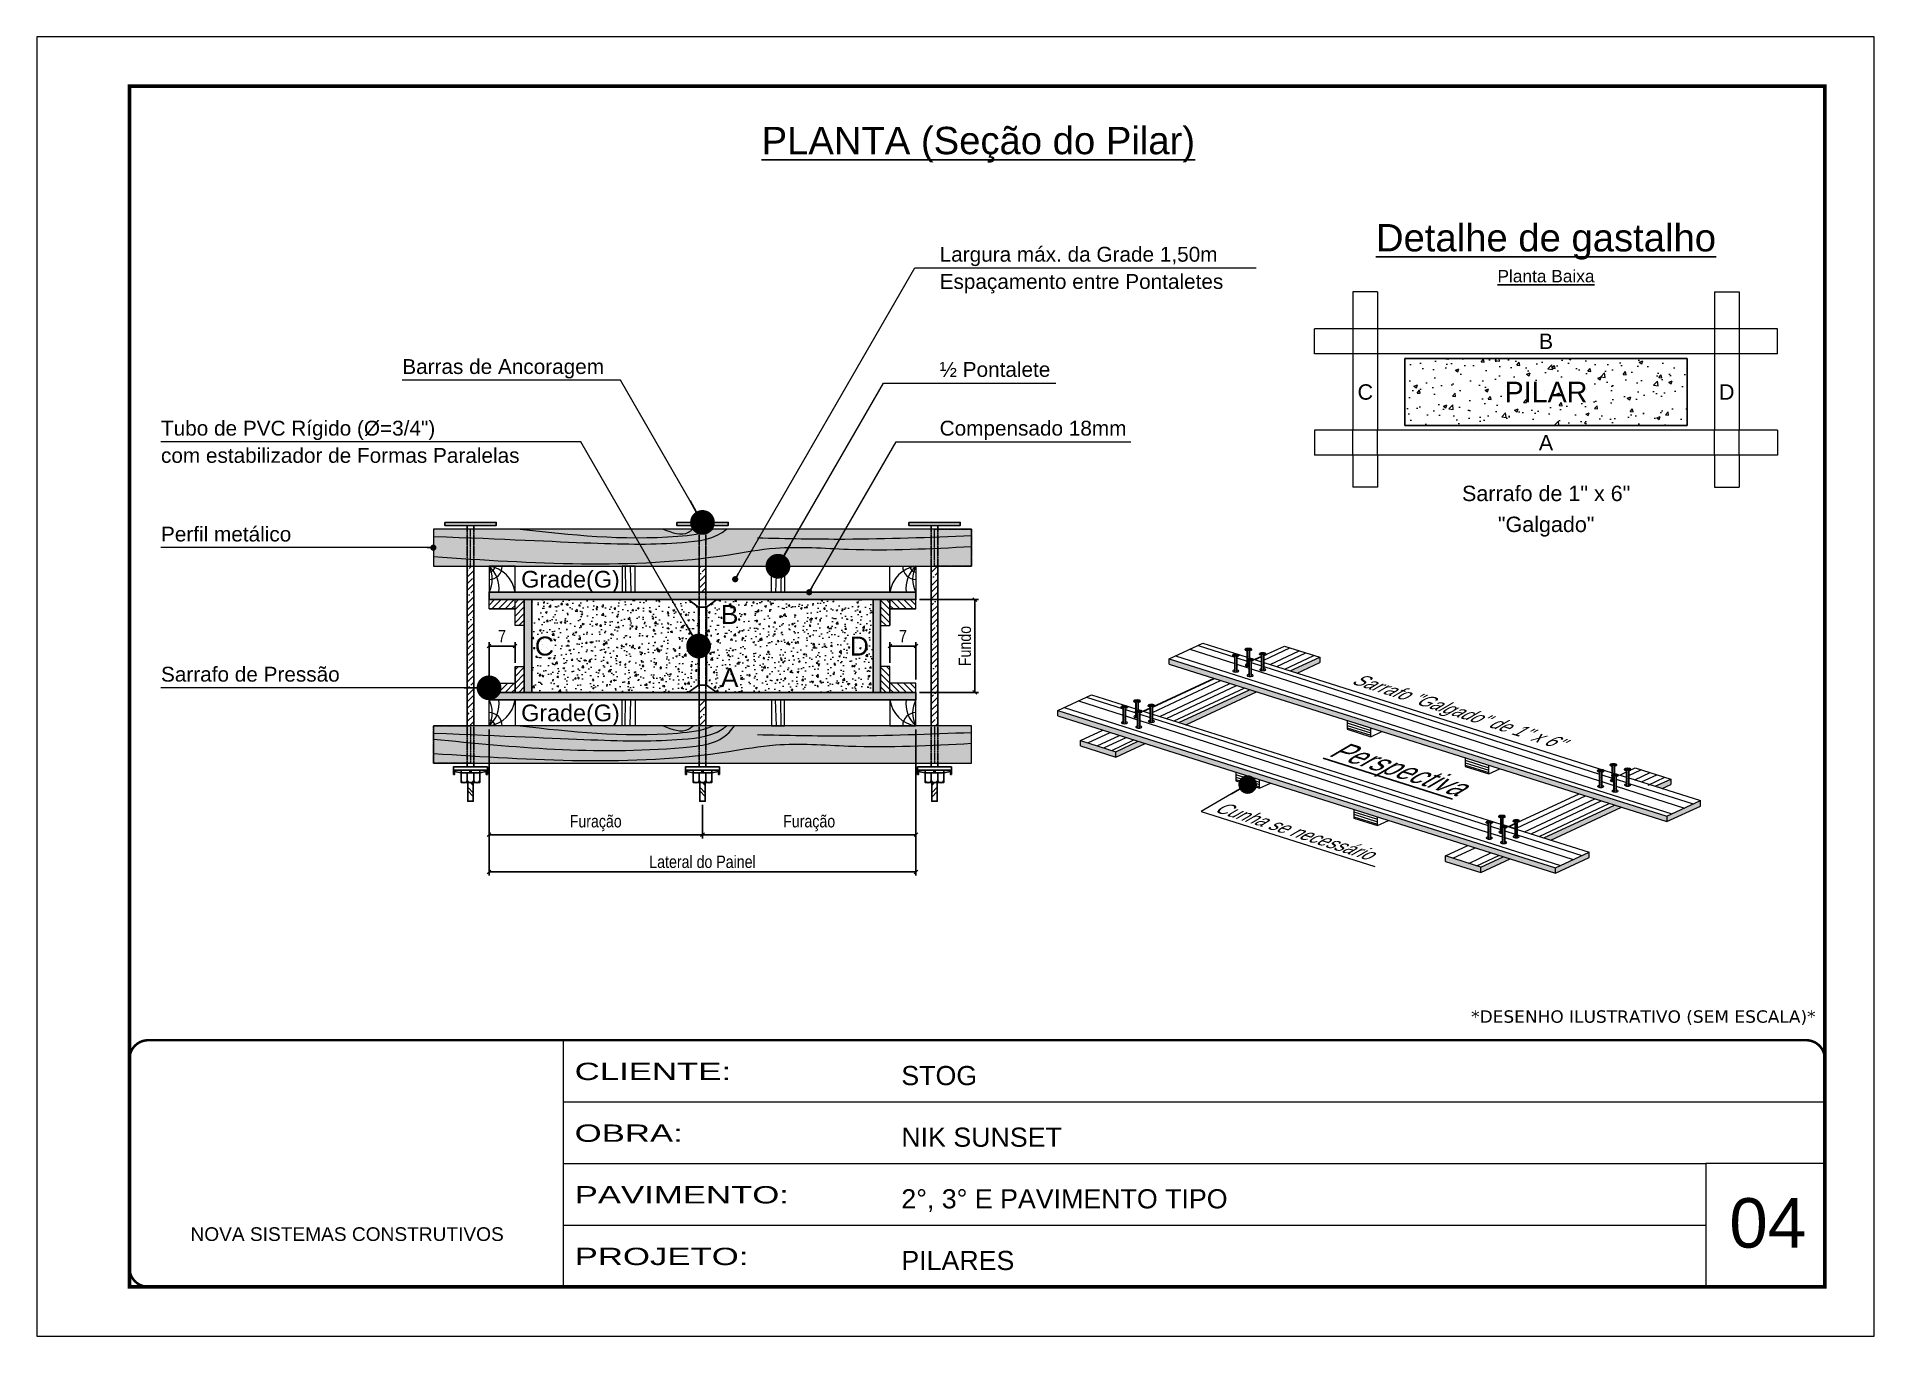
# Model space of a CAD drawing. Extents: x 808 to 7089, y -98 to 17032.
# Drawn here: x 5577 to 7062, y 15982 to 17032 of the extents above; entities that cross this region are included whole.
import ezdxf
from ezdxf.enums import TextEntityAlignment as Align

# ---------------------------------------------------------------- set-up
doc = ezdxf.new("R2010")
doc.units = 0
for name, pattern in [('CONTINUO', [0]), ('DASHED', [0.75, 0.5, -0.25]), ('HIDDEN', [0.375, 0.25, -0.125])]:
    doc.linetypes.add(name, pattern=pattern)
doc.layers.add('BARRA ANCORAGEM', color=251, linetype='Continuous')
doc.layers.add('COTA', color=241, linetype='Continuous')
for name, color, linetype, lineweight in [('CARIMBO', 255, 'Continuous', 9), ('CONCRETO', 251, 'Continuous', 25), ('Demarcação 1', 251, 'Continuous', 9), ('Folhas', 255, 'Continuous', 9), ('Hachura', 251, 'Continuous', 9), ('Madeira', 126, 'Continuous', 18), ('Perfil Metálico', 224, 'Continuous', 18), ('SARRAFO DE PRESSAO', 251, 'DASHED', 9)]:
    doc.layers.add(name, color=color, linetype=linetype, lineweight=lineweight)
doc.layers.add('Demarcação 2', color=7, linetype='Continuous', lineweight=9, true_color=0xe0e0e0)
doc.styles.add('ARIAL', font='arial.ttf')
doc.styles.add('COTA TECNICA-50', font='techl___.ttf', dxfattribs={"height": 10})
doc.styles.add('SANSSERIF', font='sas_____.pfb')
doc.styles.get("Standard").update_dxf_attribs({"font": 'arial.ttf'})
doc.styles.add('stylellllll', font='verdana.ttf', dxfattribs={"height": 2})
doc.styles.add('Tecnologia', font='')
doc.styles.get('Tecnologia').set_extended_font_data('Forgotten Futurist')
doc.dimstyles.new('3x', dxfattribs={"dimtxt": 10, "dimasz": 5, "dimexe": 7, "dimexo": 5, "dimgap": 4, "dimtad": 1, "dimdec": 4, "dimlfac": 0.333333, "dimdsep": 46, "dimtxsty": 'Standard', "dimblk": 'DOT', "dimcen": 0.09, "dimclrd": 1, "dimclre": 1, "dimclrt": 2, "dimadec": 0, "dimazin": 2, "dimtfac": 1, "dimtdec": 4, "dimtmove": 0, "dimatfit": 3, "dimldrblk": 'DOT', "dimfxl": 1, "dimtolj": 1, "dimtzin": 0, "dimlwd": 9, "dimlwe": 9, "dimarcsym": 0})
doc.dimstyles.new('COTA PAINEL-50', dxfattribs={"dimtxt": 10, "dimasz": 3, "dimexe": 3, "dimexo": 3, "dimgap": 3, "dimtad": 1, "dimdec": 1, "dimzin": 12, "dimdsep": 46, "dimtxsty": 'COTA TECNICA-50', "dimblk1": 'OBLIQUE', "dimblk2": 'OBLIQUE', "dimsah": 1, "dimcen": 0.9, "dimclrd": 4, "dimclre": 4, "dimclrt": 240, "dimadec": 1, "dimazin": 3, "dimtfac": 1, "dimtdec": 1, "dimtmove": 0, "dimatfit": 3, "dimfxl": 1, "dimtolj": 1, "dimtzin": 12, "dimarcsym": 0})
pattern_1 = [(45, (-1603.146, 24034.0335), (-5.303301, 5.303301), []), (45, (-1597.843, 24034.0335), (-5.303301, 5.303301), [9.375, -1.875, 0, -1.875])]

msp = doc.modelspace()

# ---------------------------------------------------------------- texts
at = {"color": 0, "linetype": 'Continuous', "ltscale": 5, "style": 'ARIAL'}
for s, height, p in [('%%UPLANTA (Seção do Pilar)', 22.1184, (6337.62, 16937.57)), ('%%UDetalhe de gastalho', 22.1184, (6796.38, 16859.05)), ('%%UPlanta Baixa', 10, (6796.38, 16834.05))]:
    msp.add_text(s, height=height, dxfattribs=at).set_placement(p, align=Align.CENTER)
for s, p in [('Largura máx. da Grade 1,50m', (6306.36, 16850.73)), ('Barras de Ancoragem', (5872.08, 16760)), ('½ Pontalete', (6306.36, 16757.67)), ('Tubo de PVC Rígido (Ø=3/4")', (5677.08, 16710.21)), ('Compensado 18mm', (6306.36, 16710.21)), ('Perfil metálico', (5677.08, 16624.66)), ('Sarrafo de Pressão ', (5677.08, 16511.41))]:
    msp.add_text(s, height=12, dxfattribs=at).set_placement(p)
for s, p in [('Espaçamento entre Pontaletes', (6306.36, 16840.73)), ('com estabilizador de Formas Paralelas', (5677.08, 16700.21))]:
    msp.add_text(s, height=12, dxfattribs=at).set_placement(p, align=Align.TOP_LEFT)
for s, height, p in [('B', 12.44, (6796.38, 16786.41)), ('C', 12.44, (6650.34, 16745.45)), ('PILAR', 16.589, (6796.38, 16745.45)), ('D', 12.44, (6942.43, 16745.45)), ('A', 12.44, (6796.38, 16704.49)), ('Sarrafo de 1" x 6"', 12.4416, (6796.52, 16663.5)), ('"Galgado"', 12.442, (6796.52, 16638.5))]:
    msp.add_text(s, height=height, dxfattribs=at).set_placement(p, align=Align.MIDDLE_CENTER)
at = {"color": 0, "linetype": 'Continuous'}
for s, height, style, p in [('Grade(G)', 13.5, 'SANSSERIF', (5968.18, 16594.16)), ('C', 15.36, 'ARIAL', (5979.2, 16540.16)), ('D', 15.36, 'ARIAL', (6233.69, 16540.16)), ('Grade(G)', 13.5, 'SANSSERIF', (5968.18, 16486.16))]:
    msp.add_text(s, height=height, dxfattribs=dict(at, style=style)).set_placement(p, align=Align.MIDDLE_LEFT)
at = {"color": 0, "linetype": 'Continuous', "style": 'ARIAL'}
for s, p in [('B', (6136.64, 16565.66)), ('A', (6136.64, 16514.66))]:
    msp.add_text(s, height=15.36, dxfattribs=at).set_placement(p, align=Align.MIDDLE_CENTER)
at = {"style": 'ARIAL', "oblique": 42}
for s, height, p in [('Sarrafo "Galgado" de 1" x 6\'\'', 9.9777, (6722.2, 16483.48)), ('%%UPerspectiva', 15, (6672.07, 16435.06))]:
    msp.add_text(s, height=height, rotation=342.45159, dxfattribs=at).set_placement(p, align=Align.CENTER)
msp.add_text('Cunha se necessário', height=9.9777, rotation=342.45159, dxfattribs=at).set_placement((6527.58, 16406.47))
at = {"style": 'stylellllll'}
msp.add_text('*DESENHO ILUSTRATIVO (SEM ESCALA)*', height=10, dxfattribs=at).set_placement((7014.25, 16235.81), align=Align.RIGHT)
at = {"layer": 'CARIMBO', "style": 'ARIAL'}
msp.add_text('04', height=40, dxfattribs=at).set_placement((6944.53, 16054.05))

# ---------------------------------------------------------------- blocks, each defined once
blk = doc.blocks.new('_Oblique')
at = {"color": 0, "linetype": 'ByBlock', "lineweight": -2}
blk.add_line((-0.5, -0.5), (0.5, 0.5), dxfattribs=at)
blk = doc.blocks.new('*D1467')
at = {"layer": 'COTA', "color": 4, "lineweight": -2, "transparency": 16777216}
for p, q in [((6290.2, 16577.7), (6337.8, 16577.7)), ((6334.8, 16577.7), (6334.8, 16502.7)), ((6290.2, 16502.7), (6337.8, 16502.7))]:
    blk.add_line(p, q, dxfattribs=at)
at = {"layer": 'Defpoints', "color": 0, "transparency": 16777216}
for p in [(6287.2, 16577.7), (6287.2, 16502.7), (6334.8, 16502.7)]:
    blk.add_point(p, dxfattribs=at)
at = {"layer": 'COTA', "color": 4, "lineweight": -2, "transparency": 16777216, "xscale": 3, "yscale": 3, "zscale": 3}
for p, rotation in [((6334.8, 16577.7), 90), ((6334.8, 16502.7), 270)]:
    blk.add_blockref('_Oblique', p, dxfattribs=dict(at, rotation=rotation))
at = {"layer": 'COTA', "color": 240, "transparency": 16777216, "insert": (6326.7, 16540.2), "char_height": 10, "attachment_point": 5, "rotation": 90, "style": 'COTA TECNICA-50'}
blk.add_mtext('\\A1;Fundo', dxfattribs=at)
blk = doc.blocks.new('*D1468')
at = {"layer": 'COTA', "color": 4, "lineweight": -2, "transparency": 16777216}
for p, q in [((5942.2, 16472.7), (5942.2, 16384.7)), ((6114.7, 16411.8), (6114.7, 16384.7)), ((5942.2, 16387.7), (6114.7, 16387.7))]:
    blk.add_line(p, q, dxfattribs=at)
at = {"layer": 'Defpoints', "color": 0, "transparency": 16777216}
for p in [(5942.2, 16475.7), (6114.7, 16414.8), (6114.7, 16387.7)]:
    blk.add_point(p, dxfattribs=at)
at = {"layer": 'COTA', "color": 4, "lineweight": -2, "transparency": 16777216, "xscale": 3, "yscale": 3, "zscale": 3, "rotation": 180}
blk.add_blockref('_Oblique', (5942.2, 16387.7), dxfattribs=at)
at = {"layer": 'COTA', "color": 4, "lineweight": -2, "transparency": 16777216, "xscale": 3, "yscale": 3, "zscale": 3}
blk.add_blockref('_Oblique', (6114.7, 16387.7), dxfattribs=at)
at = {"layer": 'COTA', "color": 240, "transparency": 16777216, "insert": (6028.4, 16397.1), "char_height": 10, "attachment_point": 5, "style": 'COTA TECNICA-50'}
blk.add_mtext('\\A1;Furação', dxfattribs=at)
blk = doc.blocks.new('*D1469')
at = {"layer": 'COTA', "color": 4, "lineweight": -2, "transparency": 16777216}
for p, q in [((6287.2, 16472.7), (6287.2, 16384.7)), ((6114.7, 16411.8), (6114.7, 16384.7)), ((6114.7, 16387.7), (6287.2, 16387.7))]:
    blk.add_line(p, q, dxfattribs=at)
at = {"layer": 'Defpoints', "color": 0, "transparency": 16777216}
for p in [(6287.2, 16475.7), (6114.7, 16414.8), (6287.2, 16387.7)]:
    blk.add_point(p, dxfattribs=at)
at = {"layer": 'COTA', "color": 4, "lineweight": -2, "transparency": 16777216, "xscale": 3, "yscale": 3, "zscale": 3, "rotation": 180}
blk.add_blockref('_Oblique', (6114.7, 16387.7), dxfattribs=at)
at = {"layer": 'COTA', "color": 4, "lineweight": -2, "transparency": 16777216, "xscale": 3, "yscale": 3, "zscale": 3}
blk.add_blockref('_Oblique', (6287.2, 16387.7), dxfattribs=at)
at = {"layer": 'COTA', "color": 240, "transparency": 16777216, "insert": (6200.9, 16397.1), "char_height": 10, "attachment_point": 5, "style": 'COTA TECNICA-50'}
blk.add_mtext('\\A1;Furação', dxfattribs=at)
blk = doc.blocks.new('*D1470')
at = {"layer": 'COTA', "color": 4, "lineweight": -2, "transparency": 16777216}
for p, q in [((5942.2, 16472.7), (5942.2, 16354.7)), ((6287.2, 16472.7), (6287.2, 16354.7)), ((5942.2, 16357.7), (6287.2, 16357.7))]:
    blk.add_line(p, q, dxfattribs=at)
at = {"layer": 'Defpoints', "color": 0, "transparency": 16777216}
for p in [(5942.2, 16475.7), (6287.2, 16475.7), (6287.2, 16357.7)]:
    blk.add_point(p, dxfattribs=at)
at = {"layer": 'COTA', "color": 4, "lineweight": -2, "transparency": 16777216, "xscale": 3, "yscale": 3, "zscale": 3, "rotation": 180}
blk.add_blockref('_Oblique', (5942.2, 16357.7), dxfattribs=at)
at = {"layer": 'COTA', "color": 4, "lineweight": -2, "transparency": 16777216, "xscale": 3, "yscale": 3, "zscale": 3}
blk.add_blockref('_Oblique', (6287.2, 16357.7), dxfattribs=at)
at = {"layer": 'COTA', "color": 240, "transparency": 16777216, "insert": (6114.7, 16365.8), "char_height": 10, "attachment_point": 5, "style": 'COTA TECNICA-50'}
blk.add_mtext('\\A1;Lateral do Painel', dxfattribs=at)
blk = doc.blocks.new('*D1471')
at = {"layer": 'COTA', "color": 4, "lineweight": -2, "transparency": 16777216}
for p, q in [((5942.2, 16513.2), (5942.2, 16543.2)), ((5963.2, 16526.7), (5963.2, 16543.2)), ((5942.2, 16540.2), (5963.2, 16540.2))]:
    blk.add_line(p, q, dxfattribs=at)
at = {"layer": 'Defpoints', "color": 0, "transparency": 16777216}
for p in [(5963.2, 16540.2), (5963.2, 16523.7), (5942.2, 16510.2)]:
    blk.add_point(p, dxfattribs=at)
at = {"layer": 'COTA', "color": 4, "lineweight": -2, "transparency": 16777216, "xscale": 3, "yscale": 3, "zscale": 3, "rotation": 180}
blk.add_blockref('_Oblique', (5942.2, 16540.2), dxfattribs=at)
at = {"layer": 'COTA', "color": 4, "lineweight": -2, "transparency": 16777216, "xscale": 3, "yscale": 3, "zscale": 3}
blk.add_blockref('_Oblique', (5963.2, 16540.2), dxfattribs=at)
at = {"layer": 'COTA', "color": 240, "transparency": 16777216, "insert": (5952.7, 16548.2), "char_height": 10, "attachment_point": 5, "style": 'COTA TECNICA-50'}
blk.add_mtext('\\A1;7', dxfattribs=at)
blk = doc.blocks.new('*D1472')
at = {"layer": 'COTA', "color": 4, "lineweight": -2, "transparency": 16777216}
for p, q in [((6266.2, 16526.7), (6266.2, 16543.2)), ((6287.2, 16513.2), (6287.2, 16543.2)), ((6287.2, 16540.2), (6266.2, 16540.2))]:
    blk.add_line(p, q, dxfattribs=at)
at = {"layer": 'Defpoints', "color": 0, "transparency": 16777216}
for p in [(6266.2, 16540.2), (6266.2, 16523.7), (6287.2, 16510.2)]:
    blk.add_point(p, dxfattribs=at)
at = {"layer": 'COTA', "color": 4, "lineweight": -2, "transparency": 16777216, "xscale": 3, "yscale": 3, "zscale": 3, "rotation": 180}
blk.add_blockref('_Oblique', (6266.2, 16540.2), dxfattribs=at)
at = {"layer": 'COTA', "color": 4, "lineweight": -2, "transparency": 16777216, "xscale": 3, "yscale": 3, "zscale": 3}
blk.add_blockref('_Oblique', (6287.2, 16540.2), dxfattribs=at)
at = {"layer": 'COTA', "color": 240, "transparency": 16777216, "insert": (6276.7, 16548.2), "char_height": 10, "attachment_point": 5, "style": 'COTA TECNICA-50'}
blk.add_mtext('\\A1;7', dxfattribs=at)
blk = doc.blocks.new('_Dot')
at = {"color": 0, "linetype": 'ByBlock', "lineweight": -2}
blk.add_line((-0.5, 0), (-1, 0), dxfattribs=at)
at = {"color": 0, "linetype": 'ByBlock', "const_width": 0.5}
blk.add_lwpolyline([(-0.25, 0, 1), (0.25, 0, 1)], format="xyb", close=True, dxfattribs=at)
blk = doc.blocks.new('9999999999')
at = {"color": 30, "linetype": 'CONTINUO'}
for p, q in [((98564.6, 34230.2), (98564.6, 34429.4)), ((98564.6, 34379.6), (99584, 34379.6)), ((98564.6, 34329.8), (99488, 34329.8)), ((99584, 34329.8), (99488, 34329.8)), ((99488, 34329.8), (99488, 34230.2)), ((98564.6, 34280), (99488, 34280))]:
    blk.add_line(p, q, dxfattribs=at)
at = {"color": 30, "linetype": 'CONTINUO', "const_width": 2}
blk.add_lwpolyline([(99584, 34230.2), (99584, 34414.4, 0.414214), (99569, 34429.4), (98229, 34429.4, 0.414214), (98214, 34414.4), (98214, 34245.2, 0.414214), (98229, 34230.2), (99584, 34230.2)], format="xyb", dxfattribs=at)
at = {"layer": 'Folhas'}
blk.add_lwpolyline([(98139, 34190.2), (99624, 34190.2), (99624, 35240.2), (98139, 35240.2)], close=True, dxfattribs=at)
at = {"layer": 'Folhas', "color": 30, "const_width": 3}
blk.add_lwpolyline([(98214, 34230.2), (99584, 34230.2), (99584, 35200.2), (98214, 35200.2)], close=True, dxfattribs=at)
at = {"color": 7, "linetype": 'Continuous', "ltscale": 5, "style": 'ARIAL'}
for s, height, p in [('STOG', 15.48, (98837.7, 34393.1)), ('NIK SUNSET', 15.48, (98837.7, 34343.3)), ('2°, 3° E PAVIMENTO TIPO', 15.483, (98837.7, 34293.5)), ('NOVA SISTEMAS CONSTRUTIVOS', 11.059, (98263.2, 34267.2)), ('PILARES', 15.48, (98837.7, 34243.7))]:
    blk.add_text(s, height=height, dxfattribs=at).set_placement(p)
at = {"layer": 'Folhas', "color": 7, "style": 'Tecnologia', "width": 1.5}
for s, p in [('CLIENTE:', (98573.7, 34397.2)), ('OBRA:', (98573.7, 34347.3)), ('PAVIMENTO:', (98573.7, 34297.5)), ('PROJETO:', (98573.7, 34247.7))]:
    blk.add_text(s, height=14, dxfattribs=at).set_placement(p)

# ---------------------------------------------------------------- dimensions: what is measured, and where the dimension line sits
at = {"layer": 'COTA'}
dim = msp.add_linear_dim(base=(6334.85, 16502.66), p1=(6287.18, 16577.66), p2=(6287.18, 16502.66), angle=90, text='Fundo', dimstyle='COTA PAINEL-50', dxfattribs=at)
dim.commit()
dim.dimension.update_dxf_attribs({"geometry": '*D1467', "text_midpoint": (6326.72, 16540.16)})
dim = msp.add_linear_dim(base=(5963.18, 16540.16), p1=(5942.18, 16510.16), p2=(5963.18, 16523.66), text='7', dimstyle='COTA PAINEL-50', dxfattribs=at)
dim.commit()
dim.dimension.update_dxf_attribs({"geometry": '*D1471', "text_midpoint": (5952.68, 16540.16), "dimtype": 160})
dim = msp.add_linear_dim(base=(6266.18, 16540.16), p1=(6287.18, 16510.16), p2=(6266.18, 16523.66), angle=180, text='7', dimstyle='COTA PAINEL-50', dxfattribs=at)
dim.commit()
dim.dimension.update_dxf_attribs({"geometry": '*D1472', "text_midpoint": (6276.68, 16540.16), "dimtype": 160})
for base, p1, p2, text, picture, middle in [((6114.68, 16387.7), (5942.18, 16475.66), (6114.68, 16414.78), 'Furação', '*D1468', (6028.43, 16397.1)), ((6287.18, 16357.7), (5942.18, 16475.66), (6287.18, 16475.66), 'Lateral do Painel', '*D1470', (6114.68, 16365.76)), ((6287.18, 16387.7), (6114.68, 16414.78), (6287.18, 16475.66), 'Furação', '*D1469', (6200.93, 16397.1))]:
    dim = msp.add_linear_dim(base=base, p1=p1, p2=p2, text=text, dimstyle='COTA PAINEL-50', dxfattribs=at)
    dim.commit()
    dim.dimension.update_dxf_attribs({"geometry": picture, "text_midpoint": middle})

# ---------------------------------------------------------------- hatches: boundary and pattern name
at = {"layer": 'Demarcação 1'}
for points in [[(5942.18, 16583.66), (6287.18, 16583.66), (6287.18, 16577.66), (5942.18, 16577.66)], [(5970.68, 16577.66), (5976.68, 16577.66), (5976.68, 16502.66), (5970.68, 16502.66)], [(6252.68, 16577.66), (6258.68, 16577.66), (6258.68, 16502.66), (6252.68, 16502.66)], [(6287.18, 16502.66), (5942.18, 16502.66), (5942.18, 16496.66), (6287.18, 16496.66)]]:
    msp.add_hatch(color=256, dxfattribs=at).paths.add_polyline_path(points)
at = {"layer": 'Demarcação 2'}
for points in [[(6332.18, 16634.66), (5897.18, 16634.66), (5897.18, 16604.66), (6332.18, 16604.66)], [(6332.18, 16475.66), (5897.18, 16475.66), (5897.18, 16445.66), (6332.18, 16445.66)]]:
    msp.add_hatch(color=256, dxfattribs=at).paths.add_polyline_path(points)
h = msp.add_hatch(color=256, dxfattribs=at)
h.paths.add_polyline_path([(6420.13, 16463.83), (6420.13, 16459.43), (6448.73, 16450.38), (6448.73, 16454.78)])
h.paths.add_polyline_path([(6472.52, 16461.4), (6466.88, 16463.19), (6448.73, 16454.78), (6448.73, 16450.38)])
h.paths.add_polyline_path([(6562.53, 16503.11), (6556.89, 16504.9), (6499.74, 16478.42), (6505.39, 16476.63)])
h.paths.add_polyline_path([(6613.54, 16531.15), (6589.75, 16520.12), (6595.39, 16518.34), (6613.54, 16526.75)])
h = msp.add_hatch(color=256, dxfattribs=at)
h.paths.add_polyline_path([(6491.9, 16529.85), (6491.9, 16525.45), (6894, 16398.29), (6894, 16402.69)])
h.paths.add_polyline_path([(6921.22, 16410.9), (6921.22, 16415.3), (6894, 16402.69), (6894, 16398.29)])
h = msp.add_hatch(color=256, dxfattribs=at)
h.paths.add_polyline_path([(6401.89, 16488.14), (6401.89, 16483.74), (6804, 16356.58), (6804, 16360.98)])
h.paths.add_polyline_path([(6831.22, 16369.2), (6831.22, 16373.6), (6804, 16360.98), (6804, 16356.58)])
h = msp.add_hatch(color=256, dxfattribs=at)
h.paths.add_polyline_path([(6857.45, 16409.85), (6851.81, 16411.63), (6794.67, 16385.15), (6800.31, 16383.37)])
h.paths.add_polyline_path([(6897.17, 16432.65), (6884.67, 16426.86), (6890.32, 16425.08), (6897.17, 16428.25)])
h.paths.add_polyline_path([(6767.45, 16368.14), (6761.8, 16369.93), (6743.66, 16361.52), (6743.66, 16357.12)])
h.paths.add_polyline_path([(6715.05, 16370.56), (6715.05, 16366.16), (6743.66, 16357.12), (6743.66, 16361.52)])
at = {"layer": 'Hachura'}
h = msp.add_hatch(dxfattribs=at)
h.set_pattern_fill('AR-CONC', color=256, scale=4, style=0)
h.set_pattern_definition([(50, (6966.587, 21072.103), (28.69041, -2.51009), [3, -33]), (355, (6966.587, 21072.103), (-5.55005, 30.08769), [2.4, -26.4]), (100.4514, (6968.978, 21071.894), (23.14038, 27.57758), [2.5496, -28.04568]), (46.1842, (6966.587, 21080.103), (42.68964, -6.62076), [4.5, -49.5]), (96.6356, (6970.145, 21079.55), (37.3865, 38.9647), [3.8244, -42.0685]), (351.1842, (6966.587, 21080.103), (37.3865, 38.96474), [3.6, -39.6]), (21, (6970.587, 21078.103), (23.87628, -16.10476), [3, -33]), (326, (6970.587, 21078.103), (9.73261, 29.006), [2.4, -26.4]), (71.4514, (6972.577, 21076.76), (33.6089, 12.90122), [2.5496, -28.04568]), (37.5, (6966.587, 21072.103), (0.486394, 13.315754), [0, -26.08, 0, -26.8, 0, -26.5]), (7.5, (6966.587, 21072.103), (10.52278, 15.77647), [0, -15.28, 0, -25.48, 0, -10.1]), (327.5, (6957.667, 21072.103), (21.352897, -0.902195), [0, -10, 0, -31.2, 0, -41.4]), (317.5, (6953.667, 21072.103), (23.32745, 4.0042), [0, -13, 0, -20.72, 0, -29.4])])
h.paths.add_polyline_path([(6682.34, 16772.41), (6682.34, 16718.49), (6910.43, 16718.49), (6910.43, 16772.41)])
h.paths.add_polyline_path([(6758.75, 16733.01), (6834.02, 16733.01), (6834.02, 16757.89), (6758.75, 16757.89)], flags=24)
h = msp.add_hatch(dxfattribs=at)
h.set_pattern_fill('ANSI35', color=256, scale=30, style=0)
h.set_pattern_definition(pattern_1)
h.paths.add_polyline_path([(5924.52, 16475.66), (5929.85, 16475.66), (5929.85, 16604.66), (5924.52, 16604.66)])
h = msp.add_hatch(dxfattribs=at)
h.set_pattern_fill('ANSI35', color=256, scale=30, style=0)
h.set_pattern_definition(pattern_1)
h.paths.add_polyline_path([(6112.02, 16583.66), (6117.35, 16583.66), (6117.35, 16604.66), (6112.02, 16604.66)])
h = msp.add_hatch(dxfattribs=at)
h.set_pattern_fill('ANSI35', color=256, scale=30, style=0)
h.set_pattern_definition(pattern_1)
h.paths.add_polyline_path([(6299.52, 16475.66), (6304.85, 16475.66), (6304.85, 16604.66), (6299.52, 16604.66)])
h = msp.add_hatch(dxfattribs=at)
h.set_pattern_fill('ANSI31', color=256, scale=30, style=0)
h.set_pattern_definition([(45, (2277.7732, 15311.119), (-2.6516504, 2.6516504), [])])
h.paths.add_polyline_path([(5963.18, 16577.66), (5942.18, 16577.66), (5942.18, 16570.16), (5963.18, 16570.16)])
h = msp.add_hatch(dxfattribs=at)
h.set_pattern_fill('ANSI31', color=256, scale=30, style=0)
h.set_pattern_definition([(45, (9078.2787, 21307.504), (-2.6516504, 2.6516504), [])])
h.paths.add_polyline_path([(5970.68, 16556.66), (5970.68, 16577.66), (5963.18, 16577.66), (5963.18, 16556.66)])
h = msp.add_hatch(dxfattribs=at)
h.set_pattern_fill('AR-CONC', color=256, scale=2, style=0)
h.set_pattern_definition([(50, (2277.773, 15330.619), (14.345204, -1.255043), [1.5, -16.5]), (355, (2277.773, 15330.619), (-2.775027, 15.043843), [1.2, -13.2]), (100.4514, (2278.969, 15330.514), (11.570188, 13.78879), [1.274804, -14.02284]), (46.1842, (2277.773, 15334.619), (21.34482, -3.31038), [2.25, -24.75]), (96.6356, (2279.552, 15334.343), (18.69325, 19.48236), [1.91221, -21.03426]), (351.1842, (2277.773, 15334.62), (18.69324, 19.48237), [1.8, -19.8]), (21, (2279.773, 15333.619), (11.93814, -8.052378), [1.5, -16.5]), (326, (2279.773, 15333.619), (4.866307, 14.503), [1.2, -13.2]), (71.4514, (2280.768, 15332.948), (16.804453, 6.45061), [1.274804, -14.02284]), (37.5, (2277.773, 15330.619), (0.243197, 6.657877), [0, -13.04, 0, -13.4, 0, -13.25]), (7.5, (2277.773, 15330.619), (5.261391, 7.888234), [0, -7.64, 0, -12.74, 0, -5.05]), (327.5, (2273.313, 15330.619), (10.676449, -0.4510974), [0, -5, 0, -15.6, 0, -20.7]), (317.5, (2271.313, 15330.619), (11.663723, 2.0021), [0, -6.5, 0, -10.36, 0, -14.7])])
h.paths.add_polyline_path([(6111.56, 16571.66), (6103.02, 16577.66), (5976.68, 16577.66), (5976.68, 16502.66), (6103.02, 16502.66), (6111.56, 16508.66)])
h.paths.add_polyline_path([(6252.68, 16502.66), (6252.68, 16577.66), (6126.35, 16577.66), (6117.81, 16571.66), (6117.81, 16508.66), (6126.35, 16502.66)])
h.paths.add_polyline_path([(5975.23, 16528.25), (5998.67, 16528.25), (5998.67, 16552.08), (5975.23, 16552.08)], flags=9)
h.paths.add_polyline_path([(6125.62, 16503.14), (6147.67, 16503.14), (6147.67, 16526.18), (6125.62, 16526.18)], flags=25)
h.paths.add_polyline_path([(6125.65, 16554.14), (6147.64, 16554.14), (6147.64, 16577.18), (6125.65, 16577.18)], flags=24)
h.paths.add_polyline_path([(6229.85, 16528.64), (6253.03, 16528.64), (6253.03, 16551.68), (6229.85, 16551.68)], flags=9)
h = msp.add_hatch(dxfattribs=at)
h.set_pattern_fill('ANSI31', color=256, scale=30, style=0)
h.set_pattern_definition([(135, (3151.0872, 21307.504), (2.6516504, 2.6516504), [])])
h.paths.add_polyline_path([(6258.68, 16556.66), (6258.68, 16577.66), (6266.18, 16577.66), (6266.18, 16556.66)])
h = msp.add_hatch(dxfattribs=at)
h.set_pattern_fill('ANSI31', color=256, scale=30, style=0)
h.set_pattern_definition([(135, (9951.5927, 15311.119), (2.6516504, 2.6516504), [])])
h.paths.add_polyline_path([(6266.18, 16577.66), (6287.18, 16577.66), (6287.18, 16570.16), (6266.18, 16570.16)])
h = msp.add_hatch(dxfattribs=at)
h.set_pattern_fill('ANSI31', color=256, scale=30, style=0)
h.set_pattern_definition([(45, (9078.2787, 21253.504), (-2.6516504, 2.6516504), [])])
h.paths.add_polyline_path([(5970.68, 16502.66), (5970.68, 16523.66), (5963.18, 16523.66), (5963.18, 16502.66)])
h = msp.add_hatch(dxfattribs=at)
h.set_pattern_fill('ANSI31', color=256, scale=30, style=0)
h.set_pattern_definition([(135, (3151.0872, 21253.504), (2.6516504, 2.6516504), [])])
h.paths.add_polyline_path([(6258.68, 16502.66), (6258.68, 16523.66), (6266.18, 16523.66), (6266.18, 16502.66)])
h = msp.add_hatch(dxfattribs=at)
h.set_pattern_fill('ANSI31', color=256, scale=30, style=0)
h.set_pattern_definition([(45, (2277.7732, 15243.619), (-2.6516504, 2.6516504), [])])
h.paths.add_polyline_path([(5963.18, 16510.16), (5942.18, 16510.16), (5942.18, 16502.66), (5963.18, 16502.66)])
h = msp.add_hatch(dxfattribs=at)
h.set_pattern_fill('ANSI31', color=256, scale=30, style=0)
h.set_pattern_definition([(135, (9951.5927, 15243.619), (2.6516504, 2.6516504), [])])
h.paths.add_polyline_path([(6266.18, 16510.16), (6287.18, 16510.16), (6287.18, 16502.66), (6266.18, 16502.66)])
h = msp.add_hatch(dxfattribs=at)
h.set_pattern_fill('ANSI35', color=256, scale=30, style=0)
h.set_pattern_definition(pattern_1)
h.paths.add_polyline_path([(6117.35, 16496.66), (6112.02, 16496.66), (6112.02, 16475.66), (6117.35, 16475.66)])
h = msp.add_hatch(dxfattribs=at)
h.set_pattern_fill('ANSI31', color=256, scale=15, angle=117.5, style=0)
h.set_pattern_definition([(162.5, (-9.4565, 23427.2799), (-0.56382337, -1.7882193), [])])
h.paths.add_polyline_path([(6654.81, 16473.93), (6635.74, 16479.96), (6635.74, 16472.96), (6654.81, 16466.93)])
h = msp.add_hatch(dxfattribs=at)
h.set_pattern_fill('ANSI31', color=256, scale=15, angle=117.5, style=0)
h.set_pattern_definition([(162.5, (85.8897, 23397.1287), (-0.56382337, -1.7882193), [])])
h.paths.add_polyline_path([(6750.16, 16443.78), (6731.09, 16449.81), (6731.09, 16442.81), (6750.16, 16436.78)])
h = msp.add_hatch(dxfattribs=at)
h.set_pattern_fill('ANSI31', color=256, scale=15, angle=117.5, style=0)
h.set_pattern_definition([(162.5, (-99.463, 23385.573), (-0.56382337, -1.7882193), [])])
h.paths.add_polyline_path([(6564.81, 16425.22), (6564.81, 16432.22), (6545.74, 16438.25), (6545.74, 16431.25)])
h = msp.add_hatch(dxfattribs=at)
h.set_pattern_fill('ANSI31', color=256, scale=15, angle=117.5, style=0)
h.set_pattern_definition([(162.5, (-4.1168, 23355.4219), (-0.56382337, -1.7882193), [])])
h.paths.add_polyline_path([(6660.15, 16402.07), (6641.08, 16408.1), (6641.08, 16401.1), (6660.15, 16395.07)])

# ---------------------------------------------------------------- linework, layer by layer
for p, q in [((6266.18, 16556.66), (6266.18, 16577.66)), ((5963.18, 16570.16), (5942.18, 16570.16)), ((6266.18, 16570.16), (6287.18, 16570.16)), ((6543.18, 16532.88), (6543.18, 16532.31)), ((6543.21, 16532.88), (6545.8, 16532.19)), ((6543.3, 16532.19), (6544.79, 16531.65)), ((6543.42, 16533.16), (6546.77, 16532.26)), ((6543.94, 16533.37), (6547.5, 16532.42)), ((6544.79, 16531.65), (6544.79, 16519.21)), ((6544.83, 16533.53), (6548.01, 16532.68)), ((6545.03, 16519.18), (6545.03, 16531.1)), ((6547.99, 16532.19), (6546.5, 16531.65)), ((6546.5, 16519.21), (6546.5, 16531.65)), ((6548.11, 16532.31), (6548.11, 16532.88)), ((6553.39, 16537.61), (6553.39, 16537.04)), ((6553.43, 16537.61), (6556.01, 16536.92)), ((6553.51, 16536.92), (6555, 16536.38)), ((6553.63, 16537.89), (6556.99, 16536.99)), ((6554.16, 16538.1), (6557.71, 16537.15)), ((6554.77, 16529.21), (6554.77, 16528.64)), ((6554.8, 16529.21), (6557.38, 16528.52)), ((6554.88, 16528.53), (6556.37, 16527.98)), ((6555, 16536.38), (6555, 16529.49)), ((6555, 16528.48), (6555, 16523.94)), ((6555.01, 16529.49), (6558.36, 16528.6)), ((6555.04, 16538.26), (6558.22, 16537.41)), ((6555.25, 16529.62), (6555.25, 16535.83)), ((6555.25, 16523.92), (6555.25, 16528.39)), ((6555.53, 16529.71), (6559.08, 16528.76)), ((6556.42, 16529.87), (6559.59, 16529.02)), ((6558.2, 16536.92), (6556.71, 16536.38)), ((6556.71, 16529.89), (6556.71, 16536.38)), ((6559.58, 16528.53), (6558.09, 16527.98)), ((6558.32, 16537.04), (6558.32, 16537.61)), ((6559.69, 16528.64), (6559.69, 16529.21)), ((6561.15, 16529.17), (6566.59, 16531.69)), ((6564.98, 16533.95), (6564.98, 16533.37)), ((6565.01, 16533.95), (6567.6, 16533.25)), ((6565.09, 16533.26), (6566.59, 16532.71)), ((6565.22, 16534.23), (6568.57, 16533.33)), ((6565.74, 16534.44), (6569.3, 16533.49)), ((6566.59, 16532.71), (6566.59, 16520.28)), ((6566.63, 16534.6), (6569.8, 16533.75)), ((6566.83, 16520.25), (6566.83, 16532.17)), ((6568.3, 16532.48), (6570.22, 16533.37)), ((6569.79, 16533.26), (6568.3, 16532.71)), ((6568.3, 16520.28), (6568.3, 16532.71)), ((6569.9, 16533.37), (6569.9, 16533.95)), ((5963.18, 16502.66), (5963.18, 16523.66)), ((6478.29, 16490.78), (6528.28, 16513.94)), ((6556.37, 16527.98), (6556.37, 16515.55)), ((6556.62, 16515.52), (6556.62, 16527.43)), ((6558.09, 16515.54), (6558.09, 16527.98)), ((6453.17, 16491.17), (6453.17, 16490.6)), ((6453.21, 16491.17), (6455.79, 16490.48)), ((6453.29, 16490.48), (6454.78, 16489.94)), ((6453.42, 16491.45), (6456.77, 16490.55)), ((6453.94, 16491.67), (6457.49, 16490.71)), ((6454.78, 16489.94), (6454.78, 16477.51)), ((6454.82, 16491.82), (6458, 16490.97)), ((6455.03, 16477.48), (6455.03, 16489.39)), ((6457.98, 16490.48), (6456.49, 16489.94)), ((6456.49, 16477.5), (6456.49, 16489.94)), ((6458.1, 16490.6), (6458.1, 16491.17)), ((6463.39, 16495.9), (6463.39, 16495.33)), ((6463.42, 16495.9), (6466, 16495.21)), ((6463.5, 16495.21), (6464.99, 16494.67)), ((6463.63, 16496.18), (6466.98, 16495.29)), ((6464.15, 16496.4), (6467.7, 16495.45)), ((6464.76, 16487.51), (6464.76, 16486.94)), ((6464.79, 16487.51), (6467.38, 16486.82)), ((6464.88, 16486.82), (6466.37, 16486.28)), ((6464.99, 16494.67), (6464.99, 16487.78)), ((6464.99, 16486.78), (6464.99, 16482.24)), ((6465, 16487.79), (6468.35, 16486.89)), ((6465.04, 16496.56), (6468.21, 16495.71)), ((6465.24, 16487.91), (6465.24, 16494.12)), ((6465.24, 16482.21), (6465.24, 16486.69)), ((6465.52, 16488), (6469.08, 16487.05)), ((6466.37, 16486.28), (6466.37, 16473.84)), ((6466.41, 16488.16), (6469.58, 16487.31)), ((6466.61, 16473.81), (6466.61, 16485.73)), ((6468.2, 16495.21), (6466.71, 16494.67)), ((6466.71, 16488.19), (6466.71, 16494.67)), ((6469.57, 16486.82), (6468.08, 16486.28)), ((6468.08, 16473.84), (6468.08, 16486.28)), ((6468.31, 16495.33), (6468.31, 16495.9)), ((6469.69, 16486.94), (6469.69, 16487.51)), ((6471.14, 16487.46), (6476.58, 16489.98)), ((6474.97, 16492.24), (6474.97, 16491.67)), ((6475, 16492.24), (6477.59, 16491.55)), ((6475.09, 16491.55), (6476.58, 16491.01)), ((6475.21, 16492.52), (6478.56, 16491.62)), ((6475.73, 16492.73), (6479.29, 16491.78)), ((6476.58, 16491.01), (6476.58, 16478.57)), ((6476.62, 16492.89), (6479.8, 16492.04)), ((6476.82, 16478.55), (6476.82, 16490.46)), ((6479.78, 16491.55), (6478.29, 16491.01)), ((6478.29, 16478.57), (6478.29, 16491.01)), ((6479.9, 16491.67), (6479.9, 16492.24)), ((6838.1, 16439.62), (6838.1, 16439.04)), ((6838.14, 16439.62), (6840.72, 16438.92)), ((6838.34, 16439.9), (6841.7, 16439)), ((6838.87, 16440.11), (6842.42, 16439.16)), ((6839.75, 16440.27), (6842.93, 16439.42)), ((6843.03, 16439.04), (6843.03, 16439.62)), ((6848.32, 16444.35), (6848.32, 16443.77)), ((6848.35, 16444.35), (6850.93, 16443.65)), ((6848.43, 16443.66), (6849.92, 16443.12)), ((6848.56, 16444.63), (6851.91, 16443.73)), ((6849.08, 16444.84), (6852.63, 16443.89)), ((6849.92, 16443.12), (6849.92, 16436.23)), ((6849.96, 16445), (6853.14, 16444.15)), ((6850.17, 16436.35), (6850.17, 16442.57)), ((6853.12, 16443.66), (6851.63, 16443.12)), ((6851.63, 16436.63), (6851.63, 16443.12)), ((6853.24, 16443.77), (6853.24, 16444.35)), ((6859.9, 16440.68), (6859.9, 16440.11)), ((6859.93, 16440.68), (6862.52, 16439.99)), ((6860.02, 16439.99), (6861.51, 16439.45)), ((6860.14, 16440.96), (6863.49, 16440.07)), ((6860.66, 16441.18), (6864.22, 16440.23)), ((6861.51, 16439.45), (6861.51, 16427.02)), ((6861.55, 16441.34), (6864.72, 16440.49)), ((6864.71, 16439.99), (6863.22, 16439.45)), ((6863.22, 16427.01), (6863.22, 16439.45)), ((6864.83, 16440.11), (6864.83, 16440.68)), ((6838.22, 16438.93), (6839.71, 16438.38)), ((6839.71, 16438.38), (6839.71, 16425.95)), ((6839.96, 16425.92), (6839.96, 16437.83)), ((6842.91, 16438.93), (6841.42, 16438.38)), ((6841.42, 16425.95), (6841.42, 16438.38)), ((6849.69, 16435.95), (6849.69, 16435.38)), ((6849.72, 16435.95), (6852.31, 16435.26)), ((6849.81, 16435.26), (6851.3, 16434.72)), ((6849.92, 16435.22), (6849.92, 16430.68)), ((6849.93, 16436.23), (6853.28, 16435.33)), ((6850.17, 16430.65), (6850.17, 16435.13)), ((6850.45, 16436.45), (6854.01, 16435.49)), ((6851.3, 16434.72), (6851.3, 16422.29)), ((6851.34, 16436.6), (6854.51, 16435.75)), ((6851.54, 16422.26), (6851.54, 16434.17)), ((6854.5, 16435.26), (6853.01, 16434.72)), ((6853.01, 16422.28), (6853.01, 16434.72)), ((6854.61, 16435.38), (6854.61, 16435.95)), ((6861.75, 16426.99), (6861.75, 16438.9)), ((6748.1, 16397.91), (6748.1, 16397.34)), ((6748.13, 16397.91), (6750.71, 16397.22)), ((6748.21, 16397.22), (6749.7, 16396.68)), ((6748.34, 16398.19), (6751.69, 16397.29)), ((6748.86, 16398.4), (6752.41, 16397.45)), ((6749.7, 16396.68), (6749.7, 16384.24)), ((6749.75, 16398.56), (6752.92, 16397.71)), ((6749.95, 16384.21), (6749.95, 16396.13)), ((6752.91, 16397.22), (6751.42, 16396.68)), ((6751.42, 16384.24), (6751.42, 16396.68)), ((6753.02, 16397.34), (6753.02, 16397.91)), ((6758.31, 16402.64), (6758.31, 16402.07)), ((6758.34, 16402.64), (6760.93, 16401.95)), ((6758.43, 16401.95), (6759.92, 16401.41)), ((6758.55, 16402.92), (6761.9, 16402.02)), ((6759.07, 16403.14), (6762.63, 16402.18)), ((6759.92, 16401.41), (6759.92, 16394.52)), ((6759.92, 16394.53), (6763.27, 16393.63)), ((6759.96, 16403.29), (6763.13, 16402.44)), ((6760.16, 16394.65), (6760.16, 16400.86)), ((6760.44, 16394.74), (6764, 16393.79)), ((6761.33, 16394.9), (6764.51, 16394.05)), ((6763.12, 16401.95), (6761.63, 16401.41)), ((6761.63, 16394.92), (6761.63, 16401.41)), ((6761.63, 16395.6), (6771.5, 16392.48)), ((6763.24, 16402.07), (6763.24, 16402.64)), ((6766.06, 16394.2), (6771.5, 16396.72)), ((6766.06, 16394.2), (6771.5, 16396.72)), ((6769.89, 16398.98), (6769.89, 16398.4)), ((6769.93, 16398.98), (6772.51, 16398.28)), ((6770.01, 16398.29), (6771.5, 16397.75)), ((6770.13, 16399.26), (6773.49, 16398.36)), ((6770.66, 16399.47), (6774.21, 16398.52)), ((6771.5, 16397.75), (6771.5, 16385.31)), ((6771.54, 16399.63), (6774.72, 16398.78)), ((6771.75, 16385.28), (6771.75, 16397.2)), ((6774.7, 16398.29), (6773.21, 16397.75)), ((6773.21, 16385.31), (6773.21, 16397.75)), ((6774.82, 16398.4), (6774.82, 16398.98)), ((6759.68, 16394.25), (6759.68, 16393.67)), ((6759.71, 16394.25), (6762.3, 16393.55)), ((6759.8, 16393.56), (6761.29, 16393.01)), ((6759.92, 16393.51), (6759.92, 16388.97)), ((6760.16, 16388.95), (6760.16, 16393.42)), ((6761.29, 16393.01), (6761.29, 16380.58)), ((6761.54, 16380.55), (6761.54, 16392.46)), ((6764.49, 16393.56), (6763, 16393.01)), ((6763, 16380.58), (6763, 16393.01)), ((6764.61, 16393.67), (6764.61, 16394.25))]:
    msp.add_line(p, q)
for points in [[(5942.18, 16583.66), (6287.18, 16583.66), (6287.18, 16577.66), (5942.18, 16577.66)], [(5970.68, 16577.66), (5976.68, 16577.66), (5976.68, 16502.66), (5970.68, 16502.66)], [(6252.68, 16577.66), (6258.68, 16577.66), (6258.68, 16502.66), (6252.68, 16502.66)], [(6287.18, 16502.66), (5942.18, 16502.66), (5942.18, 16496.66), (6287.18, 16496.66)]]:
    msp.add_lwpolyline(points, close=True)
at = {"const_width": 0.117}
for points in [[(6556.51, 16531.79, -0.1838798), (6555.26, 16531.79, -0.1838798)], [(6556.51, 16530.85, -0.1838798), (6555.26, 16530.85, -0.1838798)], [(6555.93, 16529.8, -0.0982359), (6555.26, 16529.91)], [(6556.35, 16527.99, -0.1605238), (6555.26, 16528.04)], [(6556.51, 16529.91, -0.0257332), (6556.33, 16529.86, -0.0257332)], [(6568.09, 16528.13, -0.1838798), (6566.85, 16528.13, -0.1838798)], [(6546.29, 16527.06, -0.1838798), (6545.05, 16527.06, -0.1838798)], [(6546.29, 16526.12, -0.1838798), (6545.05, 16526.12, -0.1838798)], [(6546.29, 16525.18, -0.1838798), (6545.05, 16525.18, -0.1838798)], [(6546.29, 16524.24, -0.1838798), (6545.05, 16524.24, -0.1838798)], [(6546.29, 16523.31, -0.1838798), (6545.05, 16523.31, -0.1838798)], [(6546.29, 16522.37, -0.1838798), (6545.05, 16522.37, -0.1838798)], [(6546.29, 16521.43, -0.1838798), (6545.05, 16521.43, -0.1838798)], [(6546.29, 16520.49, -0.1838798), (6545.05, 16520.49, -0.1838798)], [(6556.37, 16527.06, -0.1633298), (6555.26, 16527.1)], [(6556.37, 16526.12, -0.1633298), (6555.26, 16526.16)], [(6556.37, 16525.18, -0.1633298), (6555.26, 16525.23)], [(6557.88, 16523.39, -0.1838798), (6556.64, 16523.39, -0.1838798)], [(6557.88, 16522.46, -0.1838798), (6556.64, 16522.46, -0.1838798)], [(6557.88, 16521.52, -0.1838798), (6556.64, 16521.52, -0.1838798)], [(6557.88, 16520.58, -0.1838798), (6556.64, 16520.58, -0.1838798)], [(6557.88, 16519.64, -0.1838798), (6556.64, 16519.64, -0.1838798)], [(6557.88, 16518.71, -0.1838798), (6556.64, 16518.71, -0.1838798)], [(6557.88, 16517.77, -0.1838798), (6556.64, 16517.77, -0.1838798)], [(6557.88, 16516.83, -0.1838798), (6556.64, 16516.83, -0.1838798)], [(6568.09, 16527.19, -0.1838798), (6566.85, 16527.19, -0.1838798)], [(6568.09, 16526.25, -0.1838798), (6566.85, 16526.25, -0.1838798)], [(6568.09, 16525.31, -0.1838798), (6566.85, 16525.31, -0.1838798)], [(6568.09, 16524.38, -0.1838798), (6566.85, 16524.38, -0.1838798)], [(6568.09, 16523.44, -0.1838798), (6566.85, 16523.44, -0.1838798)], [(6568.09, 16522.5, -0.1838798), (6566.85, 16522.5, -0.1838798)], [(6568.09, 16521.56, -0.1838798), (6566.85, 16521.56, -0.1838798)], [(6456.29, 16485.35, -0.1838798), (6455.04, 16485.35, -0.1838798)], [(6456.29, 16484.41, -0.1838798), (6455.04, 16484.41, -0.1838798)], [(6456.29, 16483.48, -0.1838798), (6455.04, 16483.48, -0.1838798)], [(6466.5, 16490.08, -0.1838798), (6465.26, 16490.08, -0.1838798)], [(6466.5, 16489.14, -0.1838798), (6465.26, 16489.14, -0.1838798)], [(6465.93, 16488.09, -0.0982359), (6465.26, 16488.21)], [(6466.35, 16486.28, -0.1605238), (6465.26, 16486.33)], [(6466.37, 16485.35, -0.1633298), (6465.26, 16485.39)], [(6466.37, 16484.41, -0.1633298), (6465.26, 16484.46)], [(6466.37, 16483.48, -0.1633298), (6465.26, 16483.52)], [(6466.5, 16488.21, -0.0257332), (6466.33, 16488.15, -0.0257332)], [(6478.08, 16486.42, -0.1838798), (6476.84, 16486.42, -0.1838798)], [(6478.08, 16485.48, -0.1838798), (6476.84, 16485.48, -0.1838798)], [(6478.08, 16484.54, -0.1838798), (6476.84, 16484.54, -0.1838798)], [(6478.08, 16483.61, -0.1838798), (6476.84, 16483.61, -0.1838798)], [(6456.29, 16482.54, -0.1838798), (6455.04, 16482.54, -0.1838798)], [(6456.29, 16481.6, -0.1838798), (6455.04, 16481.6, -0.1838798)], [(6456.29, 16480.66, -0.1838798), (6455.04, 16480.66, -0.1838798)], [(6456.29, 16479.73, -0.1838798), (6455.04, 16479.73, -0.1838798)], [(6456.29, 16478.79, -0.1838798), (6455.04, 16478.79, -0.1838798)], [(6467.87, 16481.69, -0.1838798), (6466.63, 16481.69, -0.1838798)], [(6467.87, 16480.75, -0.1838798), (6466.63, 16480.75, -0.1838798)], [(6467.87, 16479.81, -0.1838798), (6466.63, 16479.81, -0.1838798)], [(6467.87, 16478.87, -0.1838798), (6466.63, 16478.87, -0.1838798)], [(6467.87, 16477.94, -0.1838798), (6466.63, 16477.94, -0.1838798)], [(6467.87, 16477, -0.1838798), (6466.63, 16477, -0.1838798)], [(6467.87, 16476.06, -0.1838798), (6466.63, 16476.06, -0.1838798)], [(6467.87, 16475.12, -0.1838798), (6466.63, 16475.12, -0.1838798)], [(6478.08, 16482.67, -0.1838798), (6476.84, 16482.67, -0.1838798)], [(6478.08, 16481.73, -0.1838798), (6476.84, 16481.73, -0.1838798)], [(6478.08, 16480.79, -0.1838798), (6476.84, 16480.79, -0.1838798)], [(6478.08, 16479.86, -0.1838798), (6476.84, 16479.86, -0.1838798)], [(6841.22, 16433.79, -0.1838798), (6839.97, 16433.79, -0.1838798)], [(6841.22, 16432.86, -0.1838798), (6839.97, 16432.86, -0.1838798)], [(6841.22, 16431.92, -0.1838798), (6839.97, 16431.92, -0.1838798)], [(6841.22, 16430.98, -0.1838798), (6839.97, 16430.98, -0.1838798)], [(6841.22, 16430.04, -0.1838798), (6839.97, 16430.04, -0.1838798)], [(6841.22, 16429.11, -0.1838798), (6839.97, 16429.11, -0.1838798)], [(6841.22, 16428.17, -0.1838798), (6839.97, 16428.17, -0.1838798)], [(6841.22, 16427.23, -0.1838798), (6839.97, 16427.23, -0.1838798)], [(6851.43, 16438.53, -0.1838798), (6850.19, 16438.53, -0.1838798)], [(6851.43, 16437.59, -0.1838798), (6850.19, 16437.59, -0.1838798)], [(6850.86, 16436.54, -0.0982359), (6850.19, 16436.65)], [(6851.28, 16434.73, -0.1605238), (6850.19, 16434.78)], [(6851.3, 16433.79, -0.1633298), (6850.19, 16433.84)], [(6851.3, 16432.86, -0.1633298), (6850.19, 16432.9)], [(6851.3, 16431.92, -0.1633298), (6850.19, 16431.96)], [(6851.43, 16436.65, -0.0257332), (6851.26, 16436.6, -0.0257332)], [(6852.8, 16430.13, -0.1838798), (6851.56, 16430.13, -0.1838798)], [(6852.8, 16429.19, -0.1838798), (6851.56, 16429.19, -0.1838798)], [(6852.8, 16428.26, -0.1838798), (6851.56, 16428.26, -0.1838798)], [(6852.8, 16427.32, -0.1838798), (6851.56, 16427.32, -0.1838798)], [(6852.8, 16426.38, -0.1838798), (6851.56, 16426.38, -0.1838798)], [(6852.8, 16425.44, -0.1838798), (6851.56, 16425.44, -0.1838798)], [(6852.8, 16424.51, -0.1838798), (6851.56, 16424.51, -0.1838798)], [(6863.01, 16434.86, -0.1838798), (6861.77, 16434.86, -0.1838798)], [(6863.01, 16433.93, -0.1838798), (6861.77, 16433.93, -0.1838798)], [(6863.01, 16432.99, -0.1838798), (6861.77, 16432.99, -0.1838798)], [(6863.01, 16432.05, -0.1838798), (6861.77, 16432.05, -0.1838798)], [(6863.01, 16431.11, -0.1838798), (6861.77, 16431.11, -0.1838798)], [(6863.01, 16430.18, -0.1838798), (6861.77, 16430.18, -0.1838798)], [(6863.01, 16429.24, -0.1838798), (6861.77, 16429.24, -0.1838798)], [(6863.01, 16428.3, -0.1838798), (6861.77, 16428.3, -0.1838798)], [(6852.8, 16423.57, -0.1838798), (6851.56, 16423.57, -0.1838798)], [(6761.42, 16396.82, -0.1838798), (6760.18, 16396.82, -0.1838798)], [(6761.42, 16395.88, -0.1838798), (6760.18, 16395.88, -0.1838798)], [(6760.85, 16394.83, -0.0982359), (6760.18, 16394.94)], [(6761.42, 16394.94, -0.0257332), (6761.25, 16394.89, -0.0257332)], [(6751.21, 16392.09, -0.1838798), (6749.97, 16392.09, -0.1838798)], [(6751.21, 16391.15, -0.1838798), (6749.97, 16391.15, -0.1838798)], [(6751.21, 16390.21, -0.1838798), (6749.97, 16390.21, -0.1838798)], [(6751.21, 16389.28, -0.1838798), (6749.97, 16389.28, -0.1838798)], [(6751.21, 16388.34, -0.1838798), (6749.97, 16388.34, -0.1838798)], [(6751.21, 16387.4, -0.1838798), (6749.97, 16387.4, -0.1838798)], [(6751.21, 16386.46, -0.1838798), (6749.97, 16386.46, -0.1838798)], [(6751.21, 16385.53, -0.1838798), (6749.97, 16385.53, -0.1838798)], [(6761.27, 16393.02, -0.1605238), (6760.18, 16393.07)], [(6761.29, 16392.09, -0.1633298), (6760.18, 16392.13)], [(6761.29, 16391.15, -0.1633298), (6760.18, 16391.19)], [(6761.29, 16390.21, -0.1633298), (6760.18, 16390.26)], [(6762.79, 16388.42, -0.1838798), (6761.55, 16388.42, -0.1838798)], [(6762.79, 16387.49, -0.1838798), (6761.55, 16387.49, -0.1838798)], [(6762.79, 16386.55, -0.1838798), (6761.55, 16386.55, -0.1838798)], [(6762.79, 16385.61, -0.1838798), (6761.55, 16385.61, -0.1838798)], [(6762.79, 16384.67, -0.1838798), (6761.55, 16384.67, -0.1838798)], [(6762.79, 16383.74, -0.1838798), (6761.55, 16383.74, -0.1838798)], [(6762.79, 16382.8, -0.1838798), (6761.55, 16382.8, -0.1838798)], [(6762.79, 16381.86, -0.1838798), (6761.55, 16381.86, -0.1838798)], [(6773.01, 16393.16, -0.1838798), (6771.76, 16393.16, -0.1838798)], [(6773.01, 16392.22, -0.1838798), (6771.76, 16392.22, -0.1838798)], [(6773.01, 16391.28, -0.1838798), (6771.76, 16391.28, -0.1838798)], [(6773.01, 16390.34, -0.1838798), (6771.76, 16390.34, -0.1838798)], [(6773.01, 16389.41, -0.1838798), (6771.76, 16389.41, -0.1838798)], [(6773.01, 16388.47, -0.1838798), (6771.76, 16388.47, -0.1838798)], [(6773.01, 16387.53, -0.1838798), (6771.76, 16387.53, -0.1838798)], [(6773.01, 16386.59, -0.1838798), (6771.76, 16386.59, -0.1838798)]]:
    msp.add_lwpolyline(points, format="xyb", dxfattribs=at)
for centre, start, end in [((6543.3, 16532.31), 180, 270), ((6547.99, 16532.31), 270, 0), ((6553.51, 16537.04), 180, 270), ((6554.88, 16528.64), 180, 270), ((6558.2, 16537.04), 270, 0), ((6559.58, 16528.64), 270, 0), ((6565.09, 16533.37), 180, 270), ((6569.79, 16533.37), 270, 0), ((6453.29, 16490.6), 180, 270), ((6457.98, 16490.6), 270, 0), ((6463.5, 16495.33), 180, 270), ((6464.88, 16486.94), 180, 270), ((6468.2, 16495.33), 270, 0), ((6469.57, 16486.94), 270, 0), ((6475.09, 16491.67), 180, 270), ((6479.78, 16491.67), 270, 0), ((6838.22, 16439.04), 180, 270), ((6842.91, 16439.04), 270, 0), ((6848.43, 16443.77), 180, 270), ((6853.12, 16443.77), 270, 0), ((6860.02, 16440.11), 180, 270), ((6864.71, 16440.11), 270, 0), ((6849.81, 16435.38), 180, 270), ((6854.5, 16435.38), 270, 0), ((6748.21, 16397.34), 180, 270), ((6752.91, 16397.34), 270, 0), ((6758.43, 16402.07), 180, 270), ((6763.12, 16402.07), 270, 0), ((6770.01, 16398.4), 180, 270), ((6774.7, 16398.4), 270, 0), ((6759.8, 16393.67), 180, 270), ((6764.49, 16393.67), 270, 0)]:
    msp.add_arc(centre, 0.117, start, end)
at = {"extrusion": (0, 0, -1)}
for centre in [(6545.66, 16532.88), (6555.87, 16537.61), (6557.25, 16529.21), (6567.46, 16533.95), (6455.65, 16491.17), (6465.87, 16495.9), (6467.24, 16487.51), (6477.45, 16492.24), (6840.58, 16439.62), (6850.79, 16444.35), (6862.38, 16440.68), (6852.17, 16435.95), (6750.58, 16397.91), (6760.79, 16402.64), (6762.16, 16394.25), (6772.37, 16398.98)]:
    msp.add_ellipse(centre, major_axis=(2.45, 0), ratio=0.2835444, start_param=-1.5707963, end_param=4.712389, dxfattribs=at)
at = {"layer": 'BARRA ANCORAGEM'}
for p, q in [((5924.52, 16637.66), (5924.52, 16634.66)), ((5929.85, 16637.66), (5929.85, 16634.66)), ((6112.02, 16637.66), (6112.02, 16634.66)), ((6117.35, 16637.66), (6117.35, 16634.66)), ((6299.52, 16637.66), (6299.52, 16634.66)), ((6304.85, 16637.66), (6304.85, 16634.66)), ((5924.52, 16475.66), (5924.52, 16604.66)), ((5929.85, 16475.66), (5929.85, 16604.66)), ((6112.02, 16604.66), (6112.02, 16583.66)), ((6117.35, 16604.66), (6117.35, 16583.66)), ((6299.52, 16475.66), (6299.52, 16604.66)), ((6304.85, 16475.66), (6304.85, 16604.66)), ((6117.81, 16571.66), (6111.56, 16571.66)), ((6117.81, 16508.66), (6111.56, 16508.66)), ((6112.02, 16496.66), (6112.02, 16475.66)), ((6117.35, 16496.66), (6117.35, 16475.66)), ((5919.67, 16437.66), (5914.37, 16438.82)), ((5929.39, 16421.66), (5924.97, 16426.08)), ((5929.39, 16427.52), (5927.14, 16429.78)), ((5934.69, 16437.66), (5940, 16438.82)), ((6107.17, 16437.66), (6101.87, 16438.82)), ((6116.89, 16421.66), (6112.47, 16426.08)), ((6116.89, 16427.52), (6114.64, 16429.78)), ((6122.19, 16437.66), (6127.5, 16438.82)), ((6294.67, 16437.66), (6289.37, 16438.82)), ((6299.97, 16427.52), (6302.22, 16429.78)), ((6299.97, 16421.66), (6304.39, 16426.08)), ((6309.69, 16437.66), (6315, 16438.82)), ((5929.39, 16418.73), (5924.97, 16423.15)), ((6116.89, 16418.73), (6112.47, 16423.15)), ((6299.97, 16418.19), (6304.39, 16422.6))]:
    msp.add_line(p, q, dxfattribs=at)
at = {"layer": 'BARRA ANCORAGEM', "linetype": 'HIDDEN'}
for p, q in [((5924.52, 16634.66), (5924.52, 16604.66)), ((5929.85, 16634.66), (5929.85, 16604.66)), ((6112.02, 16634.66), (6112.02, 16604.66)), ((6117.35, 16634.66), (6117.35, 16604.66)), ((6299.52, 16634.66), (6299.52, 16604.66)), ((6304.85, 16634.66), (6304.85, 16604.66)), ((6112.02, 16583.66), (6112.02, 16496.66)), ((6117.35, 16583.66), (6117.35, 16496.66)), ((5924.52, 16475.66), (5924.52, 16442.66)), ((5929.85, 16475.66), (5929.85, 16442.66)), ((6112.02, 16475.66), (6112.02, 16442.66)), ((6117.35, 16475.66), (6117.35, 16442.66)), ((6299.52, 16475.66), (6299.52, 16442.66)), ((6304.85, 16475.66), (6304.85, 16442.66))]:
    msp.add_line(p, q, dxfattribs=at)
at = {"layer": 'BARRA ANCORAGEM', "flags": 128}
for points in [[(5906.38, 16640.06), (5947.99, 16640.06), (5947.99, 16637.66), (5906.38, 16637.66)], [(6093.88, 16640.06), (6135.49, 16640.06), (6135.49, 16637.66), (6093.88, 16637.66)], [(6281.38, 16640.06), (6322.99, 16640.06), (6322.99, 16637.66), (6281.38, 16637.66)]]:
    msp.add_lwpolyline(points, close=True, dxfattribs=at)
at = {"layer": 'BARRA ANCORAGEM'}
msp.add_lwpolyline([(6103.02, 16577.66), (6126.35, 16577.66), (6117.81, 16571.66), (6117.81, 16508.66), (6126.35, 16502.66), (6103.02, 16502.66), (6111.56, 16508.66), (6111.56, 16571.66)], close=True, dxfattribs=at)
at = {"layer": 'BARRA ANCORAGEM', "flags": 128}
for points in [[(5940.88, 16442.66), (5913.49, 16442.66), (5913.49, 16439.99), (5940.88, 16439.99)], [(5913.49, 16439.99), (5913.49, 16436.43), (5914.37, 16436.43), (5914.37, 16439.99)], [(5934.69, 16439.99), (5934.69, 16429.78), (5919.67, 16429.78), (5919.67, 16439.99)], [(5926.74, 16439.99), (5926.74, 16437.66)], [(5927.62, 16437.66), (5927.62, 16439.99)], [(5940, 16439.99), (5940, 16436.43), (5940.88, 16436.43), (5940.88, 16442.66)], [(6128.38, 16442.66), (6100.99, 16442.66), (6100.99, 16439.99), (6128.38, 16439.99)], [(6100.99, 16439.99), (6100.99, 16436.43), (6101.87, 16436.43), (6101.87, 16439.99)], [(6122.19, 16439.99), (6122.19, 16429.78), (6107.17, 16429.78), (6107.17, 16439.99)], [(6114.24, 16439.99), (6114.24, 16437.66)], [(6115.12, 16437.66), (6115.12, 16439.99)], [(6127.5, 16439.99), (6127.5, 16436.43), (6128.38, 16436.43), (6128.38, 16442.66)], [(6289.37, 16439.99), (6289.37, 16436.43), (6288.49, 16436.43), (6288.49, 16442.66)], [(6288.49, 16442.66), (6315.88, 16442.66)], [(6315.88, 16439.99), (6288.49, 16439.99)], [(6294.67, 16439.99), (6294.67, 16429.78), (6309.69, 16429.78), (6309.69, 16439.99)], [(6301.74, 16437.66), (6301.74, 16439.99)], [(6302.62, 16439.99), (6302.62, 16437.66)], [(6315.88, 16442.66), (6315.88, 16436.43), (6315, 16436.43), (6315, 16439.99)], [(5919.67, 16437.66), (5934.69, 16437.66)], [(5924.97, 16429.78), (5924.97, 16414.78), (5929.39, 16414.78), (5929.39, 16429.78)], [(6107.17, 16437.66), (6122.19, 16437.66)], [(6112.47, 16429.78), (6112.47, 16414.78), (6116.89, 16414.78), (6116.89, 16429.78)], [(6309.69, 16437.66), (6294.67, 16437.66)], [(6304.39, 16429.78), (6304.39, 16414.78), (6299.97, 16414.78), (6299.97, 16429.78)]]:
    msp.add_lwpolyline(points, dxfattribs=at)
for points in [[(5924.53, 16437.66), (5924.53, 16431.54, -0.729796), (5919.67, 16431.54, -0.729796)], [(5929.83, 16437.66), (5929.83, 16431.54, -0.6666667), (5924.53, 16431.54, -0.6666667)], [(6112.03, 16437.66), (6112.03, 16431.54, -0.729796), (6107.17, 16431.54, -0.729796)], [(6117.33, 16437.66), (6117.33, 16431.54, -0.6666667), (6112.03, 16431.54, -0.6666667)], [(6299.53, 16437.66), (6299.53, 16431.54, 0.6666667), (6304.83, 16431.54, 0.6666667)], [(6304.83, 16437.66), (6304.83, 16431.54, 0.729796), (6309.69, 16431.54, 0.729796)]]:
    msp.add_lwpolyline(points, format="xyb", dxfattribs=at)
at = {"layer": 'BARRA ANCORAGEM'}
for centre in [(5932.26, 16432.32), (6119.76, 16432.32), (6297.1, 16432.32)]:
    msp.add_arc(centre, 2.55, 197.75636, 342.24364, dxfattribs=at)
at = {"layer": 'CONCRETO'}
for p, q in [((6682.34, 16772.41), (6682.34, 16718.49)), ((6910.43, 16772.41), (6682.34, 16772.41)), ((6910.43, 16772.41), (6910.43, 16718.49)), ((6682.34, 16718.49), (6910.43, 16718.49))]:
    msp.add_line(p, q, dxfattribs=at)
at = {"layer": 'Hachura'}
for p, q in [((6640.34, 16796.41), (6640.34, 16776.41)), ((6660.34, 16796.41), (6660.34, 16776.41)), ((6932.43, 16796.41), (6932.43, 16776.41)), ((6952.43, 16796.41), (6952.43, 16776.41)), ((6640.34, 16694.49), (6640.34, 16714.49)), ((6660.34, 16694.49), (6660.34, 16714.49)), ((6932.43, 16694.49), (6932.43, 16714.49)), ((6952.43, 16694.49), (6952.43, 16714.49)), ((6052.23, 16604.66), (6052.51, 16583.66)), ((6056.18, 16604.66), (6056.89, 16583.66)), ((6174.41, 16604.66), (6173.7, 16583.66)), ((6178.36, 16604.66), (6178.08, 16583.66)), ((6496.98, 16532.2), (6898.07, 16404.57)), ((6508.59, 16537.58), (6544.79, 16525.96)), ((6515.17, 16540.63), (6544.79, 16531.15)), ((6546.5, 16530.6), (6555, 16527.88)), ((6568.3, 16528.77), (6589.49, 16538.75)), ((6573.47, 16525.27), (6597.03, 16536.37)), ((6578.81, 16523.58), (6602.37, 16534.68)), ((6585.23, 16521.55), (6608.79, 16532.65)), ((6546.5, 16525.41), (6556.37, 16522.25)), ((6558.09, 16526.89), (6566.59, 16524.17)), ((6558.09, 16521.7), (6839.71, 16431.31)), ((6565.93, 16527.66), (6566.59, 16527.96)), ((6568.3, 16523.62), (6839.71, 16436.76)), ((6425.14, 16498.91), (6454.78, 16489.44)), ((6478.29, 16486.46), (6533.28, 16512.36)), ((6484.21, 16483.33), (6540.81, 16509.98)), ((6489.56, 16481.64), (6546.15, 16508.29)), ((6495.96, 16479.61), (6552.57, 16506.26)), ((6052.23, 16475.66), (6052.51, 16496.66)), ((6056.18, 16475.66), (6056.89, 16496.66)), ((6174.41, 16475.66), (6173.7, 16496.66)), ((6178.36, 16475.66), (6178.08, 16496.66)), ((6406.97, 16490.49), (6808.07, 16362.87)), ((6418.57, 16495.87), (6454.78, 16484.26)), ((6456.49, 16488.89), (6464.99, 16486.17)), ((6456.49, 16483.71), (6466.37, 16480.54)), ((6468.08, 16485.18), (6476.58, 16482.47)), ((6426.18, 16461.91), (6444.15, 16470.38)), ((6468.08, 16479.99), (6749.7, 16389.64)), ((6478.29, 16481.92), (6749.7, 16395.13)), ((6433.69, 16459.54), (6451.67, 16468)), ((6439.04, 16457.85), (6457.01, 16466.31)), ((6445.43, 16455.82), (6463.41, 16464.29)), ((6863.22, 16435.59), (6873.13, 16440.26)), ((6841.42, 16436.21), (6849.92, 16433.49)), ((6841.42, 16430.76), (6851.3, 16427.59)), ((6853.01, 16432.5), (6861.51, 16429.78)), ((6853.01, 16427.04), (6908.28, 16409.3)), ((6860.74, 16434.43), (6861.51, 16434.79)), ((6863.22, 16429.23), (6915.31, 16412.56)), ((6868.28, 16432.04), (6880.66, 16437.88)), ((6873.62, 16430.35), (6886.01, 16436.19)), ((6879.03, 16427.85), (6892.43, 16434.15)), ((6773.21, 16393.2), (6828.2, 16419.1)), ((6779.14, 16390.06), (6835.73, 16416.72)), ((6784.48, 16388.37), (6841.08, 16415.03)), ((6790.89, 16386.35), (6847.49, 16413)), ((6751.42, 16394.57), (6759.92, 16391.85)), ((6751.42, 16389.07), (6761.29, 16385.9)), ((6763, 16390.86), (6771.5, 16388.14)), ((6763, 16385.35), (6818.27, 16367.6)), ((6773.21, 16387.6), (6825.41, 16370.91)), ((6721.1, 16368.65), (6739.07, 16377.11)), ((6733.96, 16364.58), (6751.93, 16373.05)), ((6740.36, 16362.56), (6758.33, 16371.02))]:
    msp.add_line(p, q, dxfattribs=at)
for centre, radius, start, end in [((5938.93, 16580.41), 24.47, 7.64279, 82.35721), ((5926.59, 16586.77), 23.73, 352.48476, 48.94037), ((5922.87, 16594.16), 21.98, 331.47094, 28.52906), ((5942.18, 16604.66), 1.75, 270, 360), ((5942.18, 16604.66), 4.75, 270, 0), ((5942.18, 16604.66), 10.7, 270, 0), ((6290.44, 16580.41), 24.47, 97.64279, 172.35721), ((6287.18, 16604.66), 10.7, 180, 270), ((6302.77, 16586.77), 23.73, 131.05963, 187.51524), ((6287.18, 16604.66), 4.75, 180, 270), ((6306.5, 16594.16), 21.98, 151.47094, 208.52906), ((6287.18, 16604.66), 1.75, 180, 270), ((5938.93, 16499.92), 24.47, 277.64279, 352.35721), ((5926.59, 16493.56), 23.73, 311.05963, 7.51524), ((5922.87, 16486.16), 21.98, 331.47094, 28.52906), ((5942.18, 16475.66), 10.7, 0, 90), ((6290.44, 16499.92), 24.47, 187.64279, 262.35721), ((6287.18, 16475.66), 10.7, 90, 180), ((6302.77, 16493.56), 23.73, 172.48476, 228.94037), ((6306.5, 16486.16), 21.98, 151.47094, 208.52906), ((5942.18, 16475.66), 4.75, 0, 90), ((5942.18, 16475.66), 1.75, 0, 90)]:
    msp.add_arc(centre, radius, start, end, dxfattribs=at)
for points, knots in [([(5897.18, 16628.76), (6013.35, 16624.61), (6065.46, 16619.22), (6125.18, 16626.5), (6134.04, 16634.66)], [0, 0, 0, 0, 125.1825812, 162.3251979, 162.3251979, 162.3251979, 162.3251979]), ([(5967.26, 16634.66), (6008.25, 16630.07), (6058.13, 16624.48), (6114.89, 16630.76), (6123.06, 16634.66)], [0, 0, 0, 0, 127.741989, 155.4442459, 155.4442459, 155.4442459, 155.4442459]), ([(5897.18, 16469.76), (6013.35, 16465.61), (6065.46, 16460.22), (6125.18, 16467.5), (6134.04, 16475.66)], [0, 0, 0, 0, 125.1825812, 162.3251979, 162.3251979, 162.3251979, 162.3251979]), ([(5967.26, 16475.66), (6008.25, 16471.07), (6058.13, 16465.48), (6114.89, 16471.76), (6123.06, 16475.66)], [0, 0, 0, 0, 127.741989, 155.4442459, 155.4442459, 155.4442459, 155.4442459])]:
    msp.add_open_spline(points, degree=3, knots=knots, dxfattribs=at)
for points in [[(6082.87, 16634.66), (6103.36, 16632.05), (6107.07, 16634.66)], [(5897.18, 16612.41), (6135.89, 16613.99), (6173.67, 16619.31), (6232.66, 16618.38), (6332.18, 16620.6)], [(6332.18, 16629.15), (6229.71, 16626.38), (6159.12, 16627.31)], [(5897.18, 16465.03), (6099.09, 16458.25), (6136.21, 16470.39), (6140.43, 16475.66)], [(6082.87, 16475.66), (6103.36, 16473.05), (6107.07, 16475.66)], [(6332.18, 16470.15), (6229.71, 16467.38), (6159.12, 16468.31)], [(5897.18, 16453.41), (6135.89, 16454.99), (6173.67, 16460.31), (6232.66, 16459.38), (6332.18, 16461.6)]]:
    msp.add_spline(points, degree=3, dxfattribs=at)
at = {"layer": 'Madeira', "ltscale": 5}
for p, q in [((6640.34, 16826.41), (6640.34, 16796.41)), ((6660.34, 16826.41), (6640.34, 16826.41)), ((6660.34, 16826.41), (6660.34, 16796.41)), ((6932.43, 16826.41), (6932.43, 16796.41)), ((6932.43, 16826.41), (6952.43, 16826.41)), ((6952.43, 16826.41), (6952.43, 16796.41)), ((6609.34, 16776.41), (6609.34, 16796.41)), ((6983.43, 16796.41), (6609.34, 16796.41)), ((6983.43, 16776.41), (6983.43, 16796.41)), ((6983.43, 16776.41), (6609.34, 16776.41)), ((6660.34, 16776.41), (6660.34, 16714.49)), ((6932.43, 16776.41), (6932.43, 16714.49)), ((6609.34, 16714.49), (6609.34, 16694.49)), ((6983.43, 16714.49), (6609.34, 16714.49)), ((6983.43, 16714.49), (6983.43, 16694.49)), ((6983.43, 16694.49), (6609.34, 16694.49)), ((6640.34, 16694.49), (6640.34, 16668.58)), ((6660.34, 16694.49), (6660.34, 16668.58)), ((6932.43, 16694.49), (6932.43, 16668.58)), ((6952.43, 16694.49), (6952.43, 16668.58)), ((6660.34, 16668.58), (6640.34, 16668.58)), ((6932.43, 16668.58), (6952.43, 16668.58)), ((6491.9, 16529.85), (6519.12, 16542.46)), ((6491.9, 16529.85), (6894, 16402.69)), ((6491.9, 16525.45), (6491.9, 16529.85)), ((6519.12, 16542.46), (6555, 16531.11)), ((6556.71, 16530.57), (6566.59, 16527.45)), ((6561.15, 16529.17), (6566.59, 16531.69)), ((6568.3, 16532.48), (6584.94, 16540.19)), ((6584.94, 16540.19), (6613.54, 16531.15)), ((6589.75, 16520.12), (6613.54, 16531.15)), ((6613.54, 16531.15), (6613.54, 16526.75)), ((6478.29, 16490.78), (6528.28, 16513.94)), ((6491.9, 16525.45), (6894, 16398.29)), ((6568.3, 16526.91), (6849.92, 16437.85)), ((6595.39, 16518.34), (6613.54, 16526.75)), ((6401.89, 16488.14), (6429.11, 16500.75)), ((6429.11, 16500.75), (6464.99, 16489.41)), ((6499.74, 16478.42), (6556.89, 16504.9)), ((6505.39, 16476.63), (6562.53, 16503.11)), ((6401.89, 16488.14), (6804, 16360.98)), ((6401.89, 16483.74), (6401.89, 16488.14)), ((6401.89, 16483.74), (6804, 16356.58)), ((6466.71, 16488.86), (6476.58, 16485.74)), ((6471.14, 16487.46), (6476.58, 16489.98)), ((6478.29, 16485.2), (6759.92, 16396.14)), ((6420.13, 16463.83), (6438.28, 16472.23)), ((6635.74, 16479.96), (6635.74, 16472.96)), ((6635.74, 16472.96), (6654.81, 16466.93)), ((6654.81, 16466.93), (6654.81, 16473.93)), ((6654.81, 16466.93), (6663.79, 16471.09)), ((6420.13, 16459.43), (6420.13, 16463.83)), ((6420.13, 16463.83), (6448.73, 16454.78)), ((6420.13, 16459.43), (6448.73, 16450.38)), ((6448.73, 16454.78), (6466.88, 16463.19)), ((6448.73, 16450.38), (6472.52, 16461.4)), ((6448.73, 16450.38), (6448.73, 16454.78)), ((6731.09, 16449.81), (6731.09, 16442.81)), ((6731.09, 16442.81), (6750.16, 16436.78)), ((6750.16, 16436.78), (6750.16, 16443.78)), ((6750.16, 16436.78), (6759.14, 16440.94)), ((6863.22, 16439.22), (6868.57, 16441.7)), ((6868.57, 16441.7), (6897.17, 16432.65)), ((6545.74, 16438.25), (6545.74, 16431.25)), ((6545.74, 16431.25), (6564.81, 16425.22)), ((6564.81, 16425.22), (6564.81, 16432.22)), ((6564.81, 16425.22), (6573.78, 16429.38)), ((6851.63, 16437.31), (6861.51, 16434.19)), ((6856.07, 16435.91), (6861.51, 16438.43)), ((6863.22, 16433.64), (6921.22, 16415.3)), ((6884.67, 16426.86), (6897.17, 16432.65)), ((6890.32, 16425.08), (6897.17, 16428.25)), ((6897.17, 16432.65), (6897.17, 16428.25)), ((6773.21, 16397.51), (6823.2, 16420.68)), ((6794.67, 16385.15), (6851.81, 16411.63)), ((6800.31, 16383.37), (6857.45, 16409.85)), ((6894, 16402.69), (6921.22, 16415.3)), ((6894, 16398.29), (6921.22, 16410.9)), ((6921.22, 16410.9), (6921.22, 16415.3)), ((6641.08, 16408.1), (6641.08, 16401.1)), ((6641.08, 16401.1), (6660.15, 16395.07)), ((6660.15, 16395.07), (6660.15, 16402.07)), ((6660.15, 16395.07), (6669.13, 16399.23)), ((6894, 16402.69), (6894, 16398.29)), ((6773.21, 16391.94), (6831.22, 16373.6)), ((6715.05, 16370.56), (6733.2, 16378.97)), ((6715.05, 16366.16), (6715.05, 16370.56)), ((6743.66, 16361.52), (6715.05, 16370.56)), ((6715.05, 16366.16), (6743.66, 16357.12)), ((6743.66, 16361.52), (6761.8, 16369.93)), ((6743.66, 16357.12), (6767.45, 16368.14)), ((6804, 16360.98), (6831.22, 16373.6)), ((6804, 16356.58), (6831.22, 16369.2)), ((6831.22, 16369.2), (6831.22, 16373.6)), ((6743.66, 16357.12), (6743.66, 16361.52)), ((6804, 16356.58), (6804, 16360.98))]:
    msp.add_line(p, q, dxfattribs=at)
at = {"layer": 'Madeira'}
for p, q in [((6640.34, 16776.41), (6640.34, 16714.49)), ((6952.43, 16776.41), (6952.43, 16714.49)), ((6287.18, 16577.66), (6258.68, 16577.66))]:
    msp.add_line(p, q, dxfattribs=at)
at = {"layer": 'Madeira', "linetype": 'HIDDEN'}
for points in [[(5897.18, 16604.66), (5927.18, 16604.66), (5927.18, 16634.66), (5897.18, 16634.66)], [(6332.18, 16604.66), (6302.18, 16604.66), (6302.18, 16634.66), (6332.18, 16634.66)], [(5897.18, 16475.66), (5927.18, 16475.66), (5927.18, 16445.66), (5897.18, 16445.66)], [(6332.18, 16475.66), (6302.18, 16475.66), (6302.18, 16445.66), (6332.18, 16445.66)]]:
    msp.add_lwpolyline(points, close=True, dxfattribs=at)
at = {"layer": 'Madeira'}
for points in [[(5942.18, 16583.66), (5963.18, 16583.66), (5963.18, 16604.66), (5942.18, 16604.66)], [(6060.18, 16604.66), (6049.68, 16604.66), (6049.68, 16583.66), (6060.18, 16583.66)], [(6170.41, 16604.66), (6180.91, 16604.66), (6180.91, 16583.66), (6170.41, 16583.66)], [(6287.18, 16583.66), (6266.18, 16583.66), (6266.18, 16604.66), (6287.18, 16604.66)], [(5942.18, 16496.66), (5963.18, 16496.66), (5963.18, 16475.66), (5942.18, 16475.66)], [(6060.18, 16475.66), (6049.68, 16475.66), (6049.68, 16496.66), (6060.18, 16496.66)], [(6170.41, 16475.66), (6180.91, 16475.66), (6180.91, 16496.66), (6170.41, 16496.66)], [(6287.18, 16496.66), (6266.18, 16496.66), (6266.18, 16475.66), (6287.18, 16475.66)]]:
    msp.add_lwpolyline(points, close=True, dxfattribs=at)
for points in [[(5963.18, 16570.16), (5942.18, 16570.16), (5942.18, 16577.66)], [(5942.18, 16577.66), (5970.68, 16577.66)], [(5970.68, 16577.66), (5970.68, 16556.66), (5963.18, 16556.66), (5963.18, 16577.66)], [(6258.68, 16577.66), (6258.68, 16556.66), (6266.18, 16556.66), (6266.18, 16577.66)], [(6266.18, 16570.16), (6287.18, 16570.16), (6287.18, 16577.66)], [(5963.18, 16502.66), (5963.18, 16523.66), (5970.68, 16523.66), (5970.68, 16502.66)], [(6266.18, 16502.66), (6266.18, 16523.66), (6258.68, 16523.66), (6258.68, 16502.66), (6287.18, 16502.66)], [(5970.68, 16502.66), (5942.18, 16502.66), (5942.18, 16510.16), (5963.18, 16510.16)], [(6287.18, 16502.66), (6287.18, 16510.16), (6266.18, 16510.16)]]:
    msp.add_lwpolyline(points, dxfattribs=at)
at = {"layer": 'Madeira', "ltscale": 5}
for centre, major_axis, start_param, end_param in [((6545.66, 16520.04), (2.48, 0), 1.93026, 7.5084591), ((6555.87, 16524.77), (2.48, 0), 1.93026, 4.9157095), ((6557.25, 16516.38), (2.48, 0), 1.93026, 7.5084591), ((6567.46, 16521.11), (2.48, 0), 1.93026, 7.5084591), ((6465.87, 16483.07), (2.48, 0), 1.93026, 4.9157095), ((6455.65, 16478.33), (-2.48, 0), -1.2113327, 4.3668665), ((6467.24, 16474.67), (2.48, 0), 1.93026, 7.5084591), ((6477.45, 16479.4), (-2.48, 0), -1.2113327, 4.3668665), ((6840.58, 16426.78), (-2.48, 0), -1.2113327, 4.3668665), ((6850.79, 16431.51), (2.48, 0), 1.93026, 4.9157095), ((6862.38, 16427.85), (-2.48, 0), -1.2113327, 4.3668665), ((6852.17, 16423.11), (2.48, 0), 1.93026, 7.5084591), ((6750.58, 16385.07), (2.48, 0), 1.93026, 7.5084591), ((6760.79, 16389.8), (2.48, 0), 1.93026, 4.9157095), ((6762.16, 16381.41), (2.48, 0), 1.93026, 7.5084591), ((6772.37, 16386.14), (2.48, 0), 1.93026, 7.5084591)]:
    msp.add_ellipse(centre, major_axis=major_axis, ratio=0.3568773, start_param=start_param, end_param=end_param, dxfattribs=at)
at = {"layer": 'Perfil Metálico'}
for points in [[(6332.18, 16634.66), (5897.18, 16634.66), (5897.18, 16604.66), (6332.18, 16604.66)], [(6332.18, 16475.66), (5897.18, 16475.66), (5897.18, 16445.66), (6332.18, 16445.66)]]:
    msp.add_lwpolyline(points, close=True, dxfattribs=at)

# ---------------------------------------------------------------- block references
at = {"layer": 'SARRAFO DE PRESSAO', "color": 6, "linetype": 'ByBlock'}
msp.add_blockref('9999999999', (-92562.31, -18207.72), dxfattribs=at)

msp.set_redraw_order([(e.dxf.handle, doc.entitydb.next_handle()) for e in msp.query("TEXT MTEXT ATTDEF DIMENSION ARC_DIMENSION")])  # texts and dimensions are drawn at this point

# ---------------------------------------------------------------- leaders
for points, override in [([(6141.12, 16594.16), (6286.36, 16845.73), (6562.13, 16845.73)], {"dimgap": 3, "dimtad": 0}), ([(6114.68, 16640.06), (6048.32, 16755), (5872.08, 16755)], {"dimasz": 20}), ([(6175.66, 16604.66), (6261.11, 16752.67), (6400.31, 16752.67)], {"dimasz": 20}), ([(6111.56, 16540.16), (6016.27, 16705.21), (5677.08, 16705.21)], {"dimasz": 20}), ([(6200.93, 16583.66), (6271.11, 16705.21), (6460.82, 16705.21)], {"dimgap": 3, "dimtad": 0}), ([(5897.18, 16619.66), (5677.08, 16619.66)], {"dimgap": 3, "dimtad": 0}), ([(5942.18, 16506.41), (5677.08, 16506.41)], {"dimasz": 20}), ([(6555.27, 16428.24), (6517.58, 16406.47), (6658.09, 16362.04)], {"dimasz": 15, "dimgap": 4, "dimtad": 0})]:
    msp.add_leader(points, dimstyle='3x', override=override)

doc.saveas('drawing.dxf')
